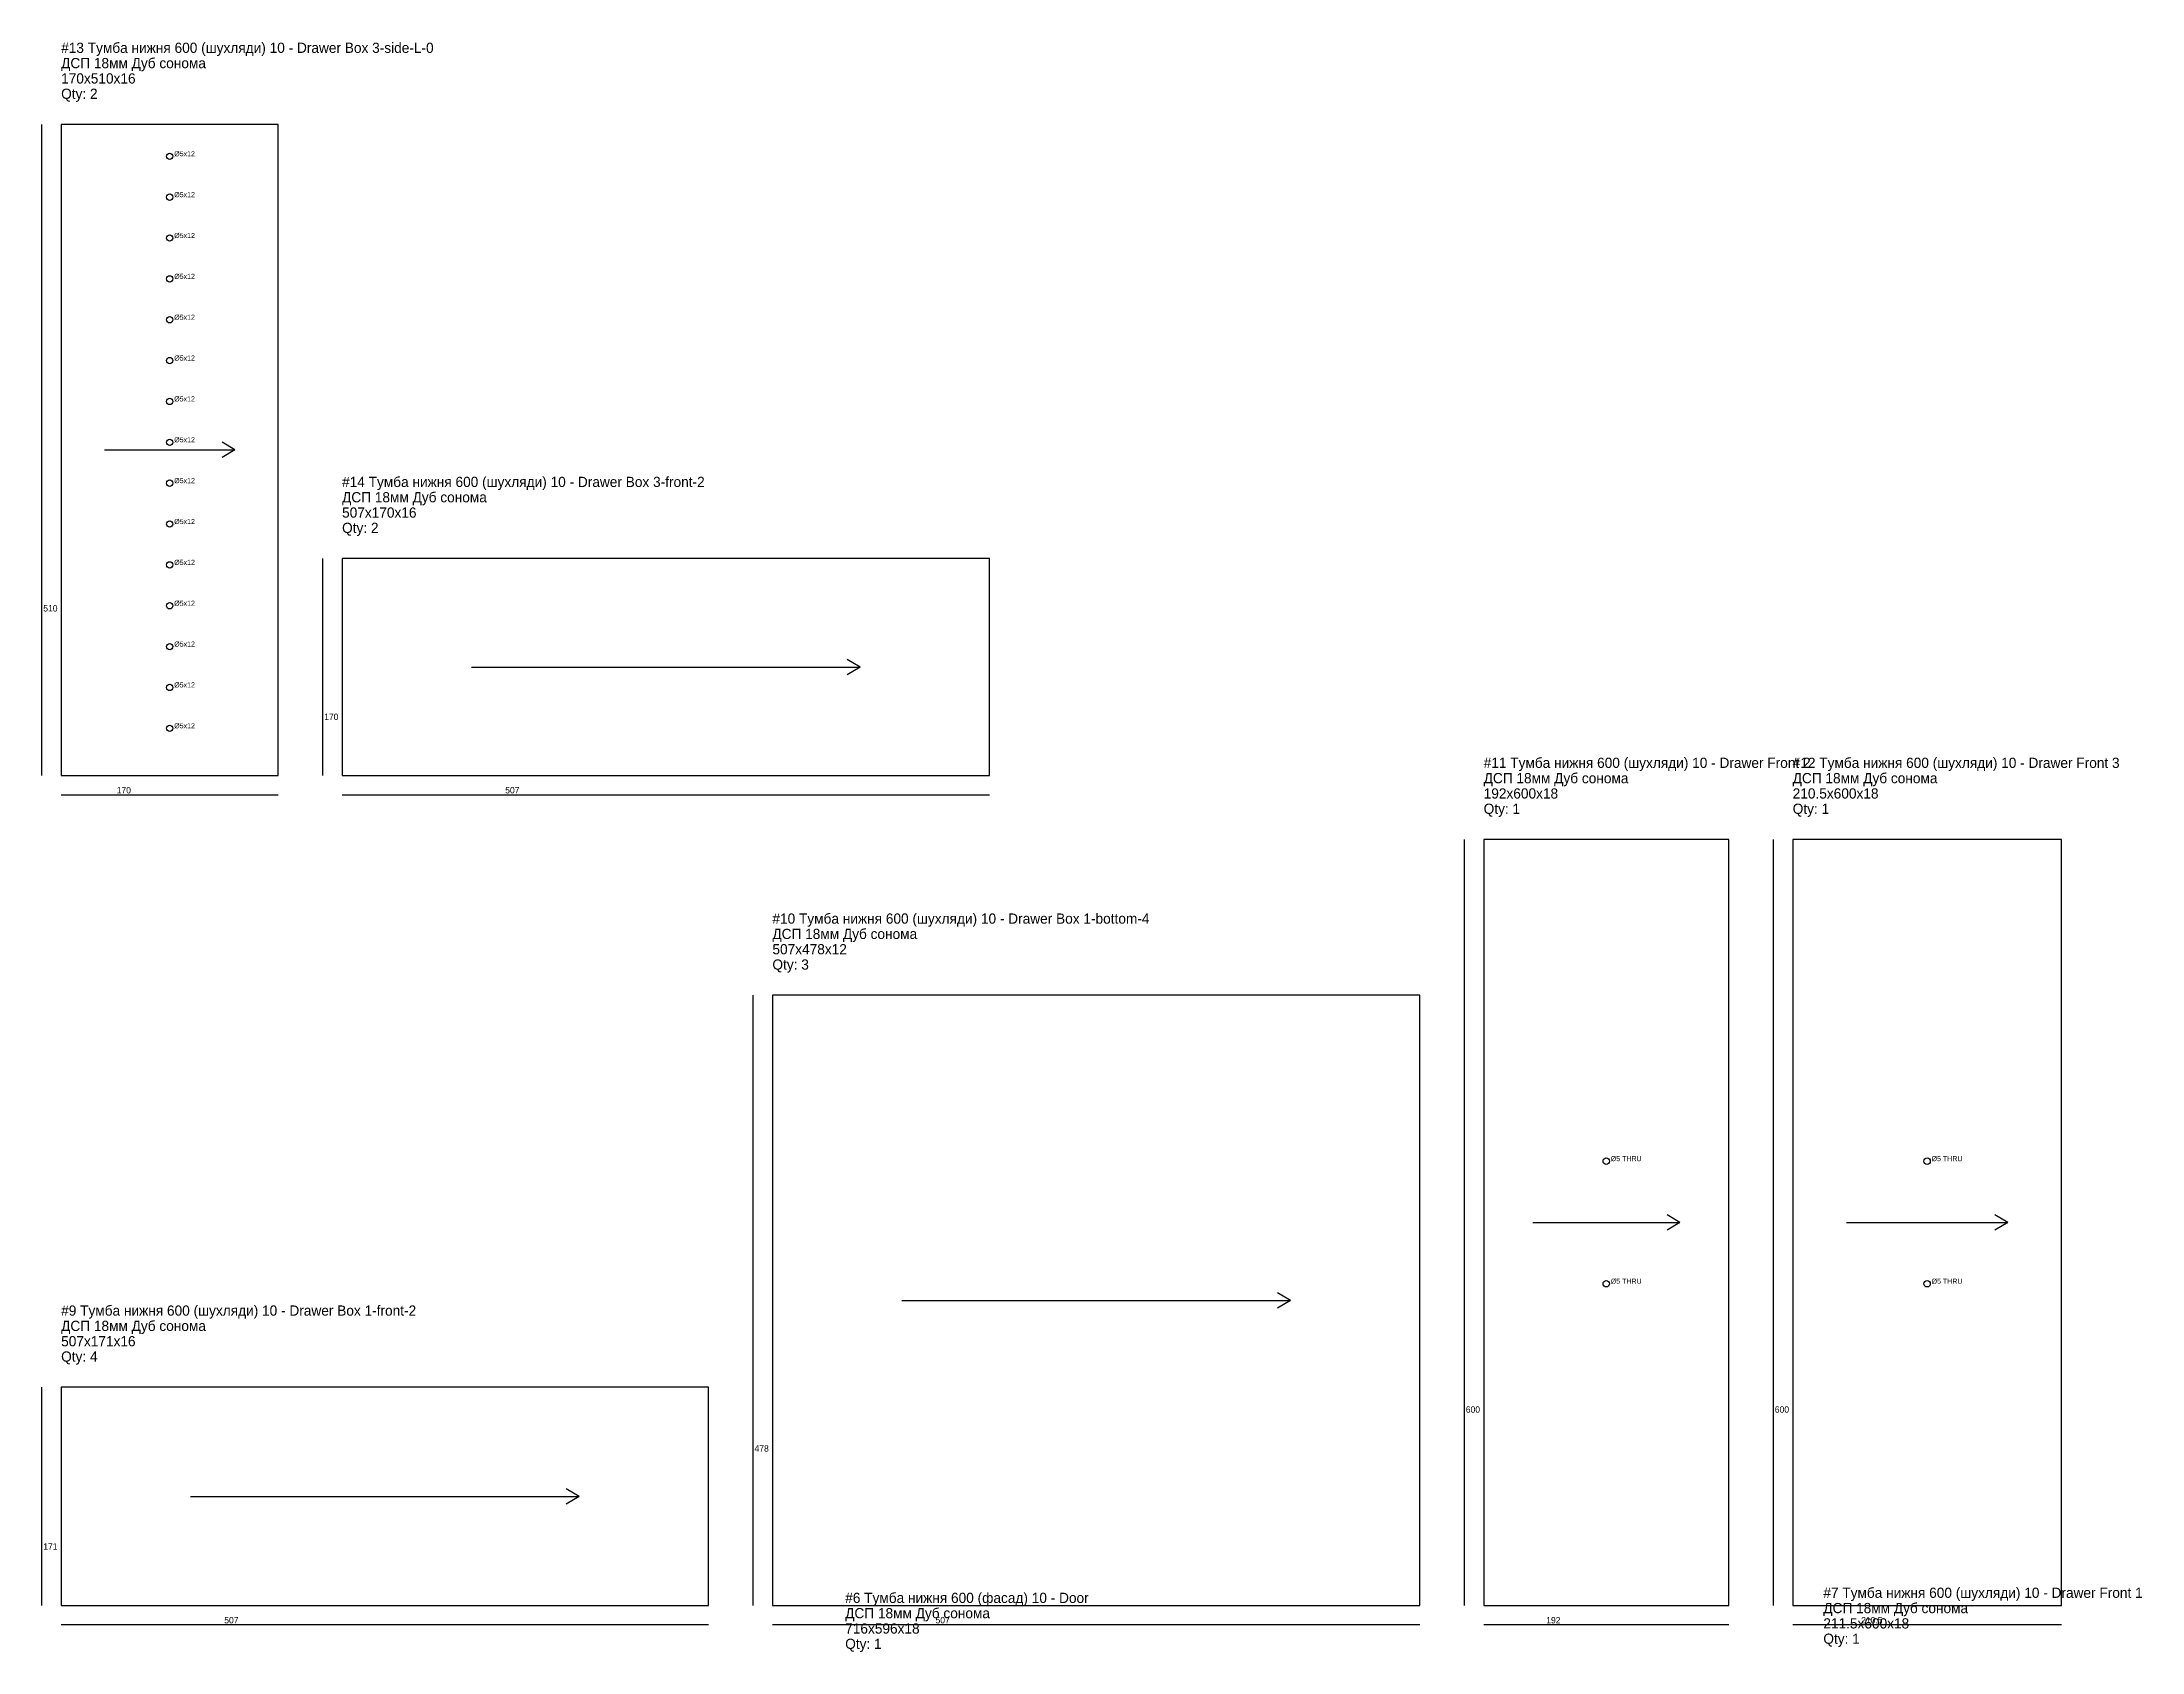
# Model space of a CAD drawing. Extents: x -15 to 2598, y -16 to 2645.
# Drawn here: x -15 to 1630, y 1384 to 2645 of the extents above; entities that cross this region are included whole.
import ezdxf

# ---------------------------------------------------------------- set-up
doc = ezdxf.new("R2010")
doc.units = 0
for name, color, linetype in [('ABF_cuttingLines', 7, 'CONTINUOUS'), ('BORE-INFO', 7, 'CONTINUOUS'), ('BORES-FRONT-5MM', 7, 'CONTINUOUS'), ('DEPTH12-ARTICLEdrawer-slide-500-fullext', 7, 'CONTINUOUS'), ('DIMENSIONS', 7, 'CONTINUOUS'), ('GRAIN', 7, 'CONTINUOUS'), ('INFO', 7, 'CONTINUOUS')]:
    doc.layers.add(name, color=color, linetype=linetype)
doc.dimstyles.get("Standard").update_dxf_attribs({"dimtxt": 3.5, "dimasz": 2.5, "dimexe": 0.18, "dimexo": 0.0625, "dimtad": 1, "dimdec": 4, "dimzin": 0, "dimdsep": 46, "dimcen": 0.09, "dimadec": 0, "dimazin": 0, "dimtfac": 1, "dimtdec": 4, "dimtofl": 0, "dimtmove": 0, "dimatfit": 3, "dimfxl": 1, "dimtolj": 1, "dimtzin": 0, "dimarcsym": 0})

msp = doc.modelspace()

# ---------------------------------------------------------------- texts
at = {"layer": 'BORE-INFO'}
for s, p in [('%%c5x12', (88.5, 2555)), ('%%c5x12', (88.5, 2523)), ('%%c5x12', (88.5, 2491)), ('%%c5x12', (88.5, 2459)), ('%%c5x12', (88.5, 2427)), ('%%c5x12', (88.5, 2395)), ('%%c5x12', (88.5, 2363)), ('%%c5x12', (88.5, 2331)), ('%%c5x12', (88.5, 2299)), ('%%c5x12', (88.5, 2267)), ('%%c5x12', (88.5, 2235)), ('%%c5x12', (88.5, 2203)), ('%%c5x12', (88.5, 2171)), ('%%c5x12', (88.5, 2139)), ('%%c5x12', (88.5, 2107)), ('%%c5 THRU', (1213.5, 1768)), ('%%c5 THRU', (1464.75, 1768)), ('%%c5 THRU', (1213.5, 1672)), ('%%c5 THRU', (1464.75, 1672))]:
    msp.add_text(s, height=4, dxfattribs=at).set_placement(p)
at = {"layer": 'INFO'}
for s, p in [('#13 Тумба нижня 600 (шухляди) 10 - Drawer Box 3-side-L-0', (0, 2636)), ('ДСП 18мм Дуб сонома', (0, 2624)), ('170x510x16', (0, 2612)), ('Qty: 2', (0, 2600)), ('#14 Тумба нижня 600 (шухляди) 10 - Drawer Box 3-front-2', (220, 2296)), ('ДСП 18мм Дуб сонома', (220, 2284)), ('507x170x16', (220, 2272)), ('Qty: 2', (220, 2260)), ('#11 Тумба нижня 600 (шухляди) 10 - Drawer Front 2', (1114, 2076)), ('ДСП 18мм Дуб сонома', (1114, 2064)), ('#12 Тумба нижня 600 (шухляди) 10 - Drawer Front 3', (1356, 2076)), ('ДСП 18мм Дуб сонома', (1356, 2064)), ('192x600x18', (1114, 2052)), ('210.5x600x18', (1356, 2052)), ('Qty: 1', (1114, 2040)), ('Qty: 1', (1356, 2040)), ('#10 Тумба нижня 600 (шухляди) 10 - Drawer Box 1-bottom-4', (557, 1954)), ('ДСП 18мм Дуб сонома', (557, 1942)), ('507x478x12', (557, 1930)), ('Qty: 3', (557, 1918)), ('#9 Тумба нижня 600 (шухляди) 10 - Drawer Box 1-front-2', (0, 1647)), ('ДСП 18мм Дуб сонома', (0, 1635)), ('507x171x16', (0, 1623)), ('Qty: 4', (0, 1611)), ('#7 Тумба нижня 600 (шухляди) 10 - Drawer Front 1', (1380, 1426)), ('#6 Тумба нижня 600 (фасад) 10 - Door', (614, 1422)), ('ДСП 18мм Дуб сонома', (614, 1410)), ('ДСП 18мм Дуб сонома', (1380, 1414)), ('716x596x18', (614, 1398)), ('Qty: 1', (1380, 1390)), ('211.5x600x18', (1380, 1402)), ('Qty: 1', (614, 1386))]:
    msp.add_text(s, height=8, dxfattribs=at).set_placement(p)

# ---------------------------------------------------------------- blocks, each defined once
blk = doc.blocks.new('*D17')
at = {"layer": 'DIMENSIONS'}
blk.add_line((0, 1405), (507, 1405), dxfattribs=at)
blk.add_text('507', height=5, dxfattribs=at).set_placement((127.75, 1406))
blk = doc.blocks.new('*D18')
at = {"layer": 'DIMENSIONS'}
blk.add_line((-15, 1420), (-15, 1591), dxfattribs=at)
blk.add_text('171', height=5, dxfattribs=at).set_placement((-14, 1463.75))
blk = doc.blocks.new('*D19')
at = {"layer": 'DIMENSIONS'}
blk.add_line((557, 1405), (1064, 1405), dxfattribs=at)
blk.add_text('507', height=5, dxfattribs=at).set_placement((684.75, 1406))
blk = doc.blocks.new('*D20')
at = {"layer": 'DIMENSIONS'}
blk.add_line((542, 1420), (542, 1898), dxfattribs=at)
blk.add_text('478', height=5, dxfattribs=at).set_placement((543, 1540.5))
blk = doc.blocks.new('*D21')
at = {"layer": 'DIMENSIONS'}
blk.add_line((1114, 1405), (1306, 1405), dxfattribs=at)
blk.add_text('192', height=5, dxfattribs=at).set_placement((1163, 1406))
blk = doc.blocks.new('*D22')
at = {"layer": 'DIMENSIONS'}
blk.add_line((1099, 1420), (1099, 2020), dxfattribs=at)
blk.add_text('600', height=5, dxfattribs=at).set_placement((1100, 1571))
blk = doc.blocks.new('*D23')
at = {"layer": 'DIMENSIONS'}
blk.add_line((1356, 1405), (1566.5, 1405), dxfattribs=at)
blk.add_text('210.5', height=5, dxfattribs=at).set_placement((1409.625, 1406))
blk = doc.blocks.new('*D24')
at = {"layer": 'DIMENSIONS'}
blk.add_line((1341, 1420), (1341, 2020), dxfattribs=at)
blk.add_text('600', height=5, dxfattribs=at).set_placement((1342, 1571))
blk = doc.blocks.new('*D25')
at = {"layer": 'DIMENSIONS'}
blk.add_line((0, 2055), (170, 2055), dxfattribs=at)
blk.add_text('170', height=5, dxfattribs=at).set_placement((43.5, 2056))
blk = doc.blocks.new('*D26')
at = {"layer": 'DIMENSIONS'}
blk.add_line((-15, 2070), (-15, 2580), dxfattribs=at)
blk.add_text('510', height=5, dxfattribs=at).set_placement((-14, 2198.5))
blk = doc.blocks.new('*D27')
at = {"layer": 'DIMENSIONS'}
blk.add_line((220, 2055), (727, 2055), dxfattribs=at)
blk.add_text('507', height=5, dxfattribs=at).set_placement((347.75, 2056))
blk = doc.blocks.new('*D28')
at = {"layer": 'DIMENSIONS'}
blk.add_line((205, 2070), (205, 2240), dxfattribs=at)
blk.add_text('170', height=5, dxfattribs=at).set_placement((206, 2113.5))

# ---------------------------------------------------------------- dimensions: what is measured, and where the dimension line sits
at = {"layer": 'DIMENSIONS'}
for base, p1, p2, text, picture, middle in [((-15, 2070), (-15, 2070), (-15, 2580), '510', '*D26', (-14, 2198.5)), ((205, 2070), (205, 2070), (205, 2240), '170', '*D28', (206, 2113.5)), ((1099, 1420), (1099, 1420), (1099, 2020), '600', '*D22', (1100, 1571)), ((1341, 1420), (1341, 1420), (1341, 2020), '600', '*D24', (1342, 1571)), ((542, 1420), (542, 1420), (542, 1898), '478', '*D20', (543, 1540.5)), ((-15, 1420), (-15, 1420), (-15, 1591), '171', '*D18', (-14, 1463.75))]:
    dim = msp.add_linear_dim(base=base, p1=p1, p2=p2, angle=90, text=text, dimstyle='STANDARD', dxfattribs=at)
    dim.commit()
    dim.dimension.update_dxf_attribs({"geometry": picture, "text_midpoint": middle})
for base, p1, p2, text, picture, middle in [((0, 2055), (0, 2055), (170, 2055), '170', '*D25', (43.5, 2056)), ((220, 2055), (220, 2055), (727, 2055), '507', '*D27', (347.75, 2056)), ((0, 1405), (0, 1405), (507, 1405), '507', '*D17', (127.75, 1406)), ((557, 1405), (557, 1405), (1064, 1405), '507', '*D19', (684.75, 1406)), ((1114, 1405), (1114, 1405), (1306, 1405), '192', '*D21', (1163, 1406)), ((1356, 1405), (1356, 1405), (1566.5, 1405), '210.5', '*D23', (1409.625, 1406))]:
    dim = msp.add_linear_dim(base=base, p1=p1, p2=p2, text=text, dimstyle='STANDARD', dxfattribs=at)
    dim.commit()
    dim.dimension.update_dxf_attribs({"geometry": picture, "text_midpoint": middle})

# ---------------------------------------------------------------- linework, layer by layer
at = {"layer": 'ABF_cuttingLines'}
for points in [[(0, 2070), (170, 2070), (170, 2580), (0, 2580)], [(220, 2070), (727, 2070), (727, 2240), (220, 2240)], [(1114, 1420), (1306, 1420), (1306, 2020), (1114, 2020)], [(1356, 1420), (1566.5, 1420), (1566.5, 2020), (1356, 2020)], [(557, 1420), (1064, 1420), (1064, 1898), (557, 1898)], [(0, 1420), (507, 1420), (507, 1591), (0, 1591)]]:
    msp.add_lwpolyline(points, close=True, dxfattribs=at)
at = {"layer": 'BORES-FRONT-5MM'}
for centre in [(1210, 1768), (1461.25, 1768), (1210, 1672), (1461.25, 1672)]:
    msp.add_circle(centre, 2.5, dxfattribs=at)
at = {"layer": 'DEPTH12-ARTICLEdrawer-slide-500-fullext'}
for centre in [(85, 2555), (85, 2523), (85, 2491), (85, 2459), (85, 2427), (85, 2395), (85, 2363), (85, 2331), (85, 2299), (85, 2267), (85, 2235), (85, 2203), (85, 2171), (85, 2139), (85, 2107)]:
    msp.add_circle(centre, 2.5, dxfattribs=at)
at = {"layer": 'GRAIN'}
for p, q in [((34, 2325), (136, 2325)), ((136, 2325), (126, 2331)), ((136, 2325), (126, 2319)), ((321.4, 2155), (625.6, 2155)), ((625.6, 2155), (615.6, 2161)), ((625.6, 2155), (615.6, 2149)), ((1152.4, 1720), (1267.6, 1720)), ((1267.6, 1720), (1257.6, 1726)), ((1267.6, 1720), (1257.6, 1714)), ((1398.1, 1720), (1524.4, 1720)), ((1524.4, 1720), (1514.4, 1726)), ((1524.4, 1720), (1514.4, 1714)), ((962.6, 1659), (952.6, 1665)), ((658.4, 1659), (962.6, 1659)), ((962.6, 1659), (952.6, 1653)), ((101.4, 1505.5), (405.6, 1505.5)), ((405.6, 1505.5), (395.6, 1511.5)), ((405.6, 1505.5), (395.6, 1499.5))]:
    msp.add_line(p, q, dxfattribs=at)

msp.set_redraw_order([(e.dxf.handle, doc.entitydb.next_handle()) for e in msp.query("TEXT MTEXT ATTDEF DIMENSION ARC_DIMENSION")])  # texts and dimensions are drawn at this point

doc.saveas('drawing.dxf')
